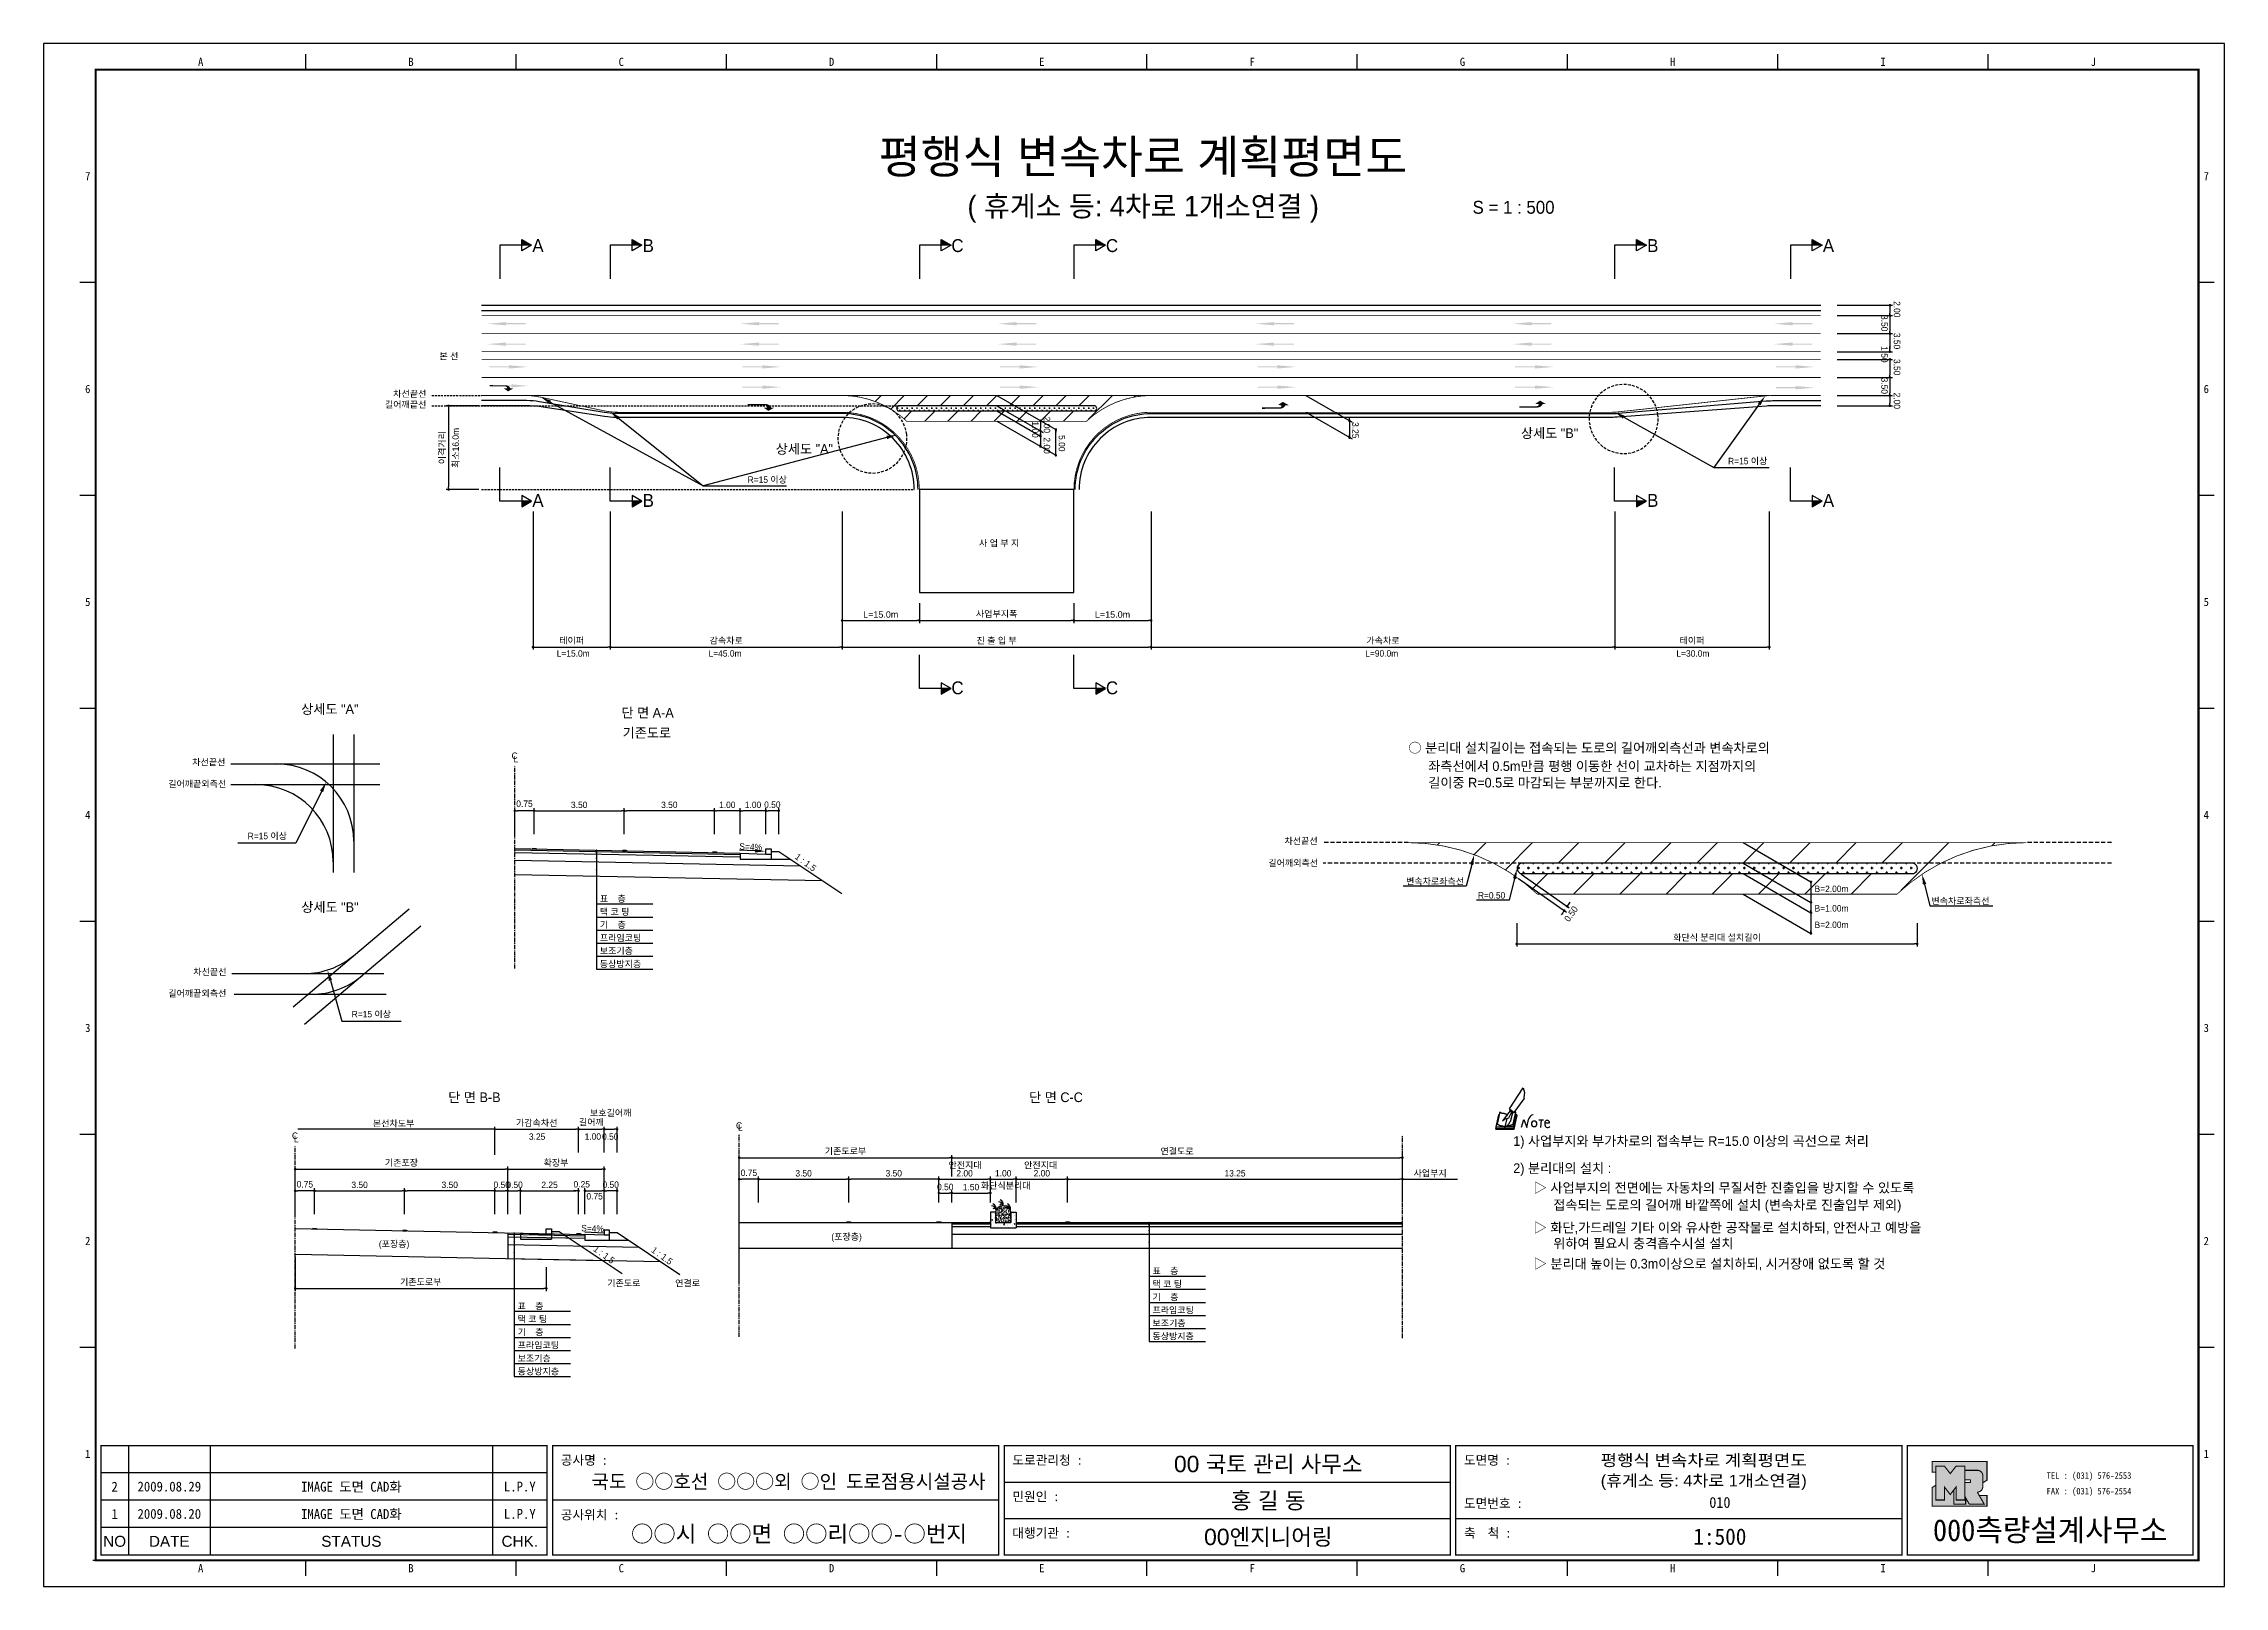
# Model space of a CAD drawing. Header units: millimetres. Extents: x 41 to 886, y -5 to 295.
# Drawn here: x 462.3 to 885.7, y -4.7 to 294.7 of the extents above; entities that cross this region are included whole.
import ezdxf
from ezdxf.enums import TextEntityAlignment as Align

# ---------------------------------------------------------------- set-up
doc = ezdxf.new("R2010")
doc.units = ezdxf.units.MM
doc.header["$LTSCALE"] = 0.25
doc.linetypes.add('CENTER', pattern=[50.8, 31.75, -6.35, 6.35, -6.35])
doc.linetypes.add('HIDDEN', pattern=[9.525, 6.35, -3.175])
for name, color, linetype in [('CC-GSTR-0004', 4, 'Continuous'), ('CM-LANE-0030', 30, 'Continuous'), ('CZ-DIMT-0002', 7, 'Continuous'), ('CZ-EXST-0002', 22, 'Continuous'), ('CZ-LIN1-0007', 7, 'Continuous'), ('CZ-LIN2-0003', 3, 'Continuous'), ('CZ-LINE-0001', 7, 'Continuous'), ('CZ-TEXT-BOX0', 7, 'Continuous'), ('TITLE', 7, 'Continuous')]:
    doc.layers.add(name, color=color, linetype=linetype)
doc.styles.add('견고딕', font='arial.ttf')
doc.styles.add('돋움', font='')
doc.styles.add('돋음체', font='')
doc.styles.get('돋움').set_extended_font_data('Dotum')
doc.styles.get('돋음체').set_extended_font_data('DotumChe')

msp = doc.modelspace()

# ---------------------------------------------------------------- texts
at = {"layer": 'CZ-DIMT-0002', "style": '돋움'}
for s, height, p in [('A', 2.5, (558.29, 255.47)), ('B', 2.5, (579.71, 255.47)), ('C', 2.5, (639.73, 255.47)), ('C', 2.5, (669.73, 255.47)), ('B', 2.5, (774.71, 255.47)), ('A', 2.5, (808.82, 255.47)), ('본 선', 1.25, (540.99, 234.02)), ('길어깨끝선', 1.25, (532.6, 224.63)), ('차선끝선', 1.25, (533.4, 226.72)), ('상세도 "B"', 1.875, (754.68, 219.07)), ('상세도 "A"', 1.875, (610.01, 216.01)), ('R=15 이상', 1.25, (793.14, 213.66)), ('R=15 이상', 1.25, (602.81, 210.05)), ('A', 2.5, (558.29, 206.02)), ('B', 2.5, (579.71, 206.02)), ('B', 2.5, (774.71, 206.02)), ('A', 2.5, (808.82, 206.02)), ('사 업 부 지', 1.25, (647.82, 197.72)), ('L=15.0m', 1.25, (565.13, 176.33)), ('L=45.0m', 1.25, (594.61, 176.33)), ('L=90.0m', 1.25, (722.09, 176.33)), ('L=30.0m', 1.25, (782.5, 176.33)), ('C', 2.5, (639.73, 169.65)), ('C', 2.5, (669.73, 169.65)), ('C', 1.25, (553.76, 156.48)), ('차선끝선', 1.25, (494.38, 155.22)), ('L', 1.25, (554.02, 155.83)), ('길어깨끝외측선', 1.25, (492.14, 151.02)), ('R=15 이상', 1.25, (505.75, 140.9)), ('차선끝선', 1.25, (706.43, 139.94)), ('차선끝선', 1.25, (494.6, 114.54)), ('길어깨끝외측선', 1.25, (492.15, 110.36)), ('R=15 이상', 1.25, (525.94, 106.33)), ('C', 1.25, (597.32, 84.72)), ('L', 1.25, (597.59, 84.32)), ('C', 1.25, (511.12, 82.74)), ('L', 1.25, (511.38, 82.09))]:
    msp.add_text(s, height=height, dxfattribs=at).set_placement(p, align=Align.MIDDLE_CENTER)
for s, rotation, p in [('3.50', 270, (819.07, 242)), ('2.00', 270, (821.5, 244.7)), ('3.50', 270, (821.5, 238.54)), ('1.50', 270, (819.07, 235.95)), ('3.50', 270, (821.5, 233.47)), ('3.50', 270, (819.07, 229.86)), ('2.00', 270, (821.5, 226.94)), ('최소16.0m', 90, (542.93, 212.32))]:
    msp.add_text(s, height=1.25, rotation=rotation, dxfattribs=at).set_placement(p)
for s, p in [('○ 분리대 설치길이는 접속되는 도로의 길어깨외측선과 변속차로의', (727.27, 158.01)), ('좌측선에서 0.5m만큼 평행 이동한 선이 교차하는 지점까지의', (731.12, 154.45)), ('길이중 R=0.5로 마감되는 부분까지로 한다.', (731.12, 151.25)), ('1) 사업부지와 부가차로의 접속부는 R=15.0 이상의 곡선으로 처리', (747.62, 81.71)), ('2) 분리대의 설치 :', (747.62, 76.44)), ('▷ 사업부지의 전면에는 자동차의 무질서한 진출입을 방지할 수 있도록', (751.6, 72.64)), ('접속되는 도로의 길어깨 바깥쪽에 설치 (변속차로 진출입부 제외)', (755.39, 69.31)), ('▷ 화단,가드레일 기타 이와 유사한 공작물로 설치하되, 안전사고 예방을', (751.6, 64.91)), ('위하여 필요시 충격흡수시설 설치', (755.39, 61.84)), ('▷ 분리대 높이는 0.3m이상으로 설치하되, 시거장애 없도록 할 것', (751.6, 57.9))]:
    msp.add_text(s, height=1.875, dxfattribs=at).set_placement(p, align=Align.MIDDLE_LEFT)
for s, rotation, p in [('S=4%', 357.7094, (599.59, 138.8)), ('1 : 1.5', 323.8881, (610.25, 135.77)), ('S=4%', 357.7094, (568.89, 64.74)), ('1 : 1.5', 323.8881, (571.13, 59.65)), ('1 : 1.5', 323.8881, (582.38, 59.45))]:
    msp.add_text(s, height=1.25, rotation=rotation, dxfattribs=at).set_placement(p, align=Align.MIDDLE_CENTER)
for s, p in [('길어깨외측선', (700.08, 135.03)), ('변속차로좌측선', (726.81, 131.48)), ('B=2.00m', (806.12, 130.02)), ('표    층', (570.29, 128.1)), ('R=0.50', (740.76, 128.76)), ('B=1.00m', (806.12, 126.24)), ('변속차로좌측선', (828.8, 127.67)), ('기    층', (570.29, 123.04)), ('택 코 팅', (570.29, 125.57)), ('B=2.00m', (806.12, 123.04)), ('프라임코팅', (570.29, 120.51)), ('보조기층', (570.29, 117.98)), ('동상방지층', (570.29, 115.44)), ('3.25', (556.53, 81.94)), ('1.00', (567.35, 81.94)), ('0.50', (570.74, 81.94)), ('안전지대', (637.99, 76.4)), ('안전지대', (652.66, 76.4)), ('사업부지', (728.27, 74.83)), ('화단식분리대', (644.26, 72.42)), ('(포장층)', (615.24, 62.51)), ('(포장층)', (527.4, 61.1)), ('표    층', (677.58, 55.86)), ('기존도로', (571.73, 53.5)), ('연결로', (584.92, 53.5)), ('기    층', (677.58, 50.79)), ('택 코 팅', (677.58, 53.33)), ('표    층', (554.34, 49.05)), ('택 코 팅', (554.34, 46.52)), ('프라임코팅', (677.58, 48.26)), ('보조기층', (677.58, 45.73)), ('프라임코팅', (554.34, 41.46)), ('기    층', (554.34, 43.99)), ('동상방지층', (677.58, 43.2)), ('보조기층', (554.34, 38.92)), ('동상방지층', (554.34, 36.39))]:
    msp.add_text(s, height=1.25, dxfattribs=at).set_placement(p)
at = {"layer": 'CZ-LINE-0001', "style": '돋움'}
for s, rotation, p in [('1.00', 270, (654.22, 221.36)), ('2.00', 270, (656.48, 222.28)), ('3.25', 270, (716.36, 221.22)), ('2.00', 270, (656.48, 218.25)), ('5.00', 270, (659.37, 218.69)), ('0.50', 54.9032, (758.44, 124.13))]:
    msp.add_text(s, height=1.25, rotation=rotation, dxfattribs=at).set_placement(p)
msp.add_text('본선차도부', height=1.25, dxfattribs=at).set_placement((526.25, 84.5))
at = {"layer": 'CZ-LINE-0001', "insert": (539.76, 216.26), "char_height": 1.25, "attachment_point": 5, "rotation": 90, "style": '돋움'}
msp.add_mtext('\\A1;이격거리', dxfattribs=at)
at = {"layer": 'CZ-LINE-0001', "char_height": 1.25, "attachment_point": 5, "style": '돋움'}
for s, insert in [('\\A1;{\\fArial|b0|i0|c0|p32;L=15.0m}', (624.83, 183.87)), ('\\A1;사업부지폭', (647.33, 183.93)), ('\\A1;{\\fArial|b0|i0|c0|p32;L=15.0m}', (669.83, 183.87)), ('\\A1;테이퍼', (564.83, 178.76)), ('\\A1;감속차로', (594.83, 178.76)), ('\\A1;진 출 입 부', (647.33, 178.75)), ('\\A1;가속차로', (722.33, 178.76)), ('\\A1;테이퍼', (782.33, 178.76)), ('\\A1;0.75', (555.67, 147.16)), ('\\A1;3.50', (566.29, 146.94)), ('\\A1;3.50', (583.79, 146.94)), ('\\A1;1.00', (595.04, 146.94)), ('\\A1;1.00', (600.04, 146.94)), ('\\A1;0.50', (603.79, 146.97)), ('\\A1;화단식 분리대 설치길이', (787.17, 121.14)), ('\\A1;가감속차선', (558.04, 85.18)), ('\\A1;길어깨', (568.66, 85.3)), ('\\A1;보호길어깨', (572.41, 87.1)), ('\\A1;기존도로부', (617.99, 79.67)), ('\\A1;연결도로', (682.36, 79.66)), ('\\A1;기존포장', (531.79, 77.43)), ('\\A1;확장부', (561.79, 77.43)), ('\\A1;0.75', (513.04, 73.3)), ('\\A1;3.50', (523.66, 73.2)), ('\\A1;3.50', (541.16, 73.2)), ('\\A1;0.50', (551.25, 73.21)), ('\\A1;0.50', (553.75, 73.21)), ('\\A1;2.25', (560.54, 73.2)), ('\\A1;0.25', (566.79, 73.31)), ('\\A1;0.50', (572.41, 73.23)), ('\\A1;0.75', (599.24, 75.54)), ('\\A1;3.50', (609.86, 75.44)), ('\\A1;3.50', (627.36, 75.44)), ('\\A1;0.50', (637.36, 72.78)), ('\\A1;2.00', (641.11, 75.44)), ('\\A1;1.50', (642.36, 72.76)), ('\\A1;1.00', (648.61, 75.44)), ('\\A1;2.00', (656.11, 75.44)), ('\\A1;13.25', (693.61, 75.44)), ('\\A1;0.75', (569.29, 70.98)), ('\\A1;기존도로부', (535.54, 54.29))]:
    msp.add_mtext(s, dxfattribs=dict(at, insert=insert))
at = {"layer": 'CZ-TEXT-BOX0', "style": '돋움'}
for s, p in [('상세도 "A"', (517.88, 165.53)), ('단 면 A-A', (579.57, 164.81)), ('기존도로', (579.43, 160.91)), ('상세도 "B"', (517.9, 127.11)), ('단 면 B-B', (545.95, 90.2)), ('단 면 C-C', (658.85, 90.2))]:
    msp.add_text(s, height=1.875, dxfattribs=at).set_placement(p, align=Align.MIDDLE_CENTER)
at = {"layer": 'TITLE', "color": 3, "linetype": 'Continuous', "style": '돋음체'}
for s, p in [('A', (492.81, 291.13)), ('B', (533.64, 291.13)), ('C', (574.46, 291.13)), ('D', (615.29, 291.13)), ('E', (656.11, 291.13)), ('F', (696.93, 291.13)), ('G', (737.76, 291.13)), ('H', (778.58, 291.13)), ('I', (819.41, 291.13)), ('J', (860.23, 291.13)), ('7', (470.89, 268.96)), ('7', (882.16, 268.96)), ('6', (470.89, 227.63)), ('6', (882.16, 227.63)), ('5', (470.89, 186.31)), ('5', (882.16, 186.31)), ('4', (470.89, 144.98)), ('4', (882.16, 144.98)), ('3', (470.89, 103.65)), ('3', (882.16, 103.65)), ('2', (470.89, 62.32)), ('2', (882.16, 62.32)), ('1', (470.89, 20.99)), ('1', (882.16, 20.99)), ('A', (492.81, -1.19)), ('B', (533.64, -1.19)), ('C', (574.46, -1.19)), ('D', (615.29, -1.19)), ('E', (656.11, -1.19)), ('F', (696.93, -1.19)), ('G', (737.76, -1.19)), ('H', (778.58, -1.19)), ('I', (819.41, -1.19)), ('J', (860.23, -1.19))]:
    msp.add_text(s, height=1.59, dxfattribs=at).set_placement(p, align=Align.MIDDLE)
at = {"layer": 'TITLE', "style": '돋움'}
for s, height, p in [('평행식 변속차로 계획평면도', 6.5, (675.74, 272.74)), ('( 휴게소 등: 4차로 1개소연결 )', 4, (675.78, 263.12))]:
    msp.add_text(s, height=height, dxfattribs=at).set_placement(p, align=Align.MIDDLE_CENTER)
msp.add_text('S = 1 : 500', height=2.5, dxfattribs=at).set_placement((739.73, 262.9), align=Align.MIDDLE_LEFT)
for s, width, p, p2 in [('평행식 변속차로 계획평면도', 1.010039, (764.6, 18.64), (804.6, 18.64)), ('(휴게소 등: 4차로 1개소연결)', 0.965102, (764.6, 14.68), (804.6, 14.68))]:
    msp.add_text(s, height=2.25, dxfattribs=dict(at, width=width)).set_placement(p, p2, align=Align.FIT)
at = {"layer": 'TITLE', "style": '돋음체'}
for s, p in [('공사명 : ', (562.72, 18.89)), ('도로관리청 :', (650.39, 18.89)), ('도면명 :', (738.06, 18.89)), ('민원인 :', (650.39, 11.82)), ('공사위치 :', (562.72, 8.28)), ('도면번호 :', (738.06, 10.5)), ('대행기관 :', (650.39, 4.74)), ('축  척 :', (738.06, 4.74))]:
    msp.add_text(s, height=1.804, dxfattribs=at).set_placement(p)
at = {"layer": 'TITLE', "color": 7, "linetype": 'Continuous'}
for s, height, style, p in [('국도 ○○호선 ○○○외 ○인 도로점용시설공사', 2.7, '돋음체', (606.94, 15.68)), ('00 국토 관리 사무소', 3.1832, '견고딕', (700.06, 19.07)), ('홍 길 동', 3.183, '견고딕', (700.06, 11.99)), ('○○시 ○○면 ○○리○○-○번지', 3.1832, '돋음체', (608.96, 5.52)), ('00엔지니어링', 3.183, '견고딕', (700.06, 4.92))]:
    msp.add_text(s, height=height, dxfattribs=dict(at, style=style)).set_placement(p, align=Align.MIDDLE)
at = {"layer": 'TITLE', "color": 180, "style": '돋음체'}
for s, p in [('TEL : (031) 576-2553', (851.17, 16.16)), ('FAX : (031) 576-2554', (851.17, 13.13))]:
    msp.add_text(s, height=1.2733, dxfattribs=at).set_placement(p)
at = {"layer": 'TITLE', "color": 1, "linetype": 'Continuous', "style": '돋음체'}
msp.add_text('2', height=1.91, dxfattribs=at).set_placement((476.11, 14.64), align=Align.MIDDLE)
at = {"layer": 'TITLE', "linetype": 'Continuous'}
for s, height, style, p in [('2009.08.29', 1.91, '돋음체', (486.72, 14.64)), ('L.P.Y', 1.91, '돋음체', (554.76, 14.64)), ('1', 1.91, '돋음체', (476.11, 9.34)), ('2009.08.20', 1.91, '돋음체', (486.72, 9.34)), ('L.P.Y', 1.91, '돋음체', (554.76, 9.34)), ('010', 2.122, '돋음체', (787.74, 11.56)), ('NO', 2.122, '견고딕', (476.11, 4.03)), ('DATE', 2.122, '견고딕', (486.72, 4.03)), ('STATUS', 2.122, '견고딕', (522.07, 4.03)), ('CHK.', 2.122, '견고딕', (554.76, 4.03)), ('1:500', 3.183, '돋음체', (787.74, 4.92))]:
    msp.add_text(s, height=height, dxfattribs=dict(at, style=style)).set_placement(p, align=Align.MIDDLE)
at = {"layer": 'TITLE', "style": '돋음체'}
for p in [(522.07, 14.64), (522.07, 9.34)]:
    msp.add_text('IMAGE 도면 CAD화', height=1.9099, dxfattribs=at).set_placement(p, align=Align.MIDDLE)
at = {"layer": 'TITLE', "color": 180, "style": '돋음체'}
msp.add_text('000측량설계사무소', height=4.244, dxfattribs=at).set_placement((851.86, 4.07), align=Align.CENTER)

# ---------------------------------------------------------------- blocks, each defined once
blk = doc.blocks.new('note')
for p, q in [((0.85, 3.5), (3.53, 7.57)), ((1.8, 2.79), (3.74, 5.46)), ((3.53, 7.57), (3.8, 6.64)), ((3.8, 6.64), (3.69, 5.72)), ((3.69, 5.72), (3.74, 5.46)), ((-1.24, 2.36), (-1.77, 0)), ((-1.77, 0), (1.77, 0)), ((-1.77, 0), (-1.77, -0.3)), ((-1.53, 0.52), (-1.55, 0.54)), ((-1.01, 2.9), (-1.53, 0.52)), ((-1.48, 0.48), (-1.53, 0.52)), ((-1.43, 0.44), (-1.48, 0.48)), ((-1.38, 0.41), (-1.43, 0.44)), ((-1.33, 0.4), (-1.38, 0.41)), ((-1.27, 0.37), (-1.33, 0.4)), ((-1.22, 0.35), (-1.27, 0.37)), ((-1.13, 2.36), (-1.24, 2.36)), ((-1.17, 0.33), (-1.22, 0.35)), ((-1.12, 0.32), (-1.17, 0.33)), ((-1.02, 0.25), (-1.12, 0.32)), ((-0.97, 0.22), (-1.02, 0.25)), ((-1, 2.9), (-1.01, 2.9)), ((-0.98, 2.85), (-1, 2.9)), ((-0.95, 2.8), (-0.98, 2.85)), ((-0.93, 0.21), (-0.97, 0.22)), ((-0.9, 2.75), (-0.95, 2.8)), ((-0.88, 0.19), (-0.93, 0.21)), ((-0.85, 2.72), (-0.9, 2.75)), ((-0.8, 0.18), (-0.88, 0.19)), ((-0.79, 2.69), (-0.85, 2.72)), ((-0.75, 0.17), (-0.8, 0.18)), ((-0.74, 2.68), (-0.79, 2.69)), ((-0.7, 0.16), (-0.75, 0.17)), ((-0.69, 2.65), (-0.74, 2.68)), ((-0.64, 0.15), (-0.7, 0.16)), ((-0.64, 2.65), (-0.69, 2.65)), ((-0.59, 2.63), (-0.64, 2.65)), ((-0.58, 0.14), (-0.64, 0.15)), ((-0.54, 2.62), (-0.59, 2.63)), ((-0.53, 0.13), (-0.58, 0.14)), ((-0.48, 2.61), (-0.54, 2.62)), ((-0.48, 0.12), (-0.53, 0.13)), ((-0.43, 2.61), (-0.48, 2.61)), ((-0.43, 0.11), (-0.48, 0.12)), ((0.75, 2.77), (-0.46, 1.16)), ((0.37, 2.24), (-0.46, 1.16)), ((-0.46, 1.16), (-0.08, 1.47)), ((-0.38, 2.59), (-0.43, 2.61)), ((-0.38, 0.08), (-0.43, 0.11)), ((-0.33, 2.59), (-0.38, 2.59)), ((-0.29, 0.06), (-0.38, 0.08)), ((-0.27, 2.58), (-0.33, 2.59)), ((-0.23, 0.05), (-0.29, 0.06)), ((-0.22, 2.57), (-0.27, 2.58)), ((-0.16, 0.04), (-0.23, 0.05)), ((-0.17, 2.56), (-0.22, 2.57)), ((-0.12, 2.55), (-0.17, 2.56)), ((-0.11, 0.03), (-0.16, 0.04)), ((-0.07, 2.53), (-0.12, 2.55)), ((-0.04, 0.02), (-0.11, 0.03)), ((-0.08, 1.47), (0.72, 1.75)), ((-0.01, 2.51), (-0.07, 2.53)), ((-0.05, -0.3), (-0.05, 0)), ((0, 0), (-0.04, 0.02)), ((0.04, 2.5), (-0.01, 2.51)), ((0.37, 1.63), (0, 0)), ((0, 0), (1.6, 0.53)), ((0, 0), (1.65, 0.18)), ((0, 0.01), (0.06, 0.04)), ((0, -0.3), (0, 0)), ((0.09, 2.48), (0.04, 2.5)), ((0.05, -0.3), (0.05, 0)), ((0.06, 0.04), (0.11, 0.07)), ((0.14, 2.48), (0.09, 2.48)), ((0.11, 0.07), (0.16, 0.09)), ((0.2, 2.47), (0.14, 2.48)), ((0.16, 0.09), (0.21, 0.12)), ((0.26, 2.43), (0.18, 2.46)), ((0.21, 0.12), (0.27, 0.14)), ((0.34, 2.4), (0.26, 2.43)), ((0.27, 0.14), (0.36, 0.19)), ((0.45, 2.37), (0.34, 2.4)), ((0.36, 0.19), (0.41, 0.22)), ((0.41, 0.22), (0.46, 0.27)), ((0.46, 0.27), (0.51, 0.3)), ((0.51, 0.3), (0.56, 0.34)), ((0.56, 0.34), (0.6, 0.4)), ((0.6, 0.4), (0.64, 0.45)), ((0.64, 0.45), (0.67, 0.51)), ((0.67, 0.51), (0.74, 0.58)), ((0.72, 1.75), (1.16, 2.53)), ((0.74, 0.58), (0.79, 0.63)), ((1, 3.1), (0.75, 2.77)), ((0.79, 0.63), (0.83, 0.68)), ((0.83, 0.68), (0.86, 0.73)), ((0.85, 3.5), (1.8, 2.79)), ((1, 3.4), (0.85, 3.21)), ((0.85, 3.21), (1.52, 2.71)), ((0.86, 0.73), (0.89, 0.79)), ((0.89, 0.84), (0.92, 0.89)), ((0.89, 0.79), (0.89, 0.84)), ((0.92, 0.89), (0.96, 0.95)), ((0.96, 0.95), (1.01, 0.97)), ((1.47, 2.74), (1.01, 0.97)), ((1.16, 2.53), (1.37, 2.82)), ((2.13, 2.84), (1.44, 2.63)), ((1.52, 2.71), (1.66, 2.9)), ((1.6, 0.53), (2.13, 2.84)), ((1.65, 0.18), (2.19, 2.48)), ((1.77, 0), (2.3, 2.36)), ((1.77, -0.3), (2.3, 2.07)), ((1.77, -0.38), (2.3, 1.99)), ((1.77, -0.44), (2.3, 1.93)), ((1.77, 0), (1.77, -0.3)), ((2.19, 2.48), (2.04, 2.47)), ((2.3, 2.36), (2.16, 2.36)), ((2.3, 2.36), (2.3, 2.07)), ((3.21, -0.08), (3.68, 1.4)), ((3.68, 1.4), (4.26, -0.14)), ((4.26, -0.14), (4.56, 1.44)), ((6.55, 1.34), (7.46, 1.34)), ((7.01, 1.34), (6.87, -0.11)), ((7.71, 0.77), (7.71, 0.55)), ((7.71, 0.77), (8.67, 0.77)), ((-1.77, -0.3), (1.77, -0.3)), ((-1.77, -0.43), (-1.77, -0.3)), ((-1.77, -0.37), (1.77, -0.37)), ((-1.77, -0.43), (1.77, -0.43))]:
    blk.add_line(p, q)
for centre, major_axis, start_param, end_param in [((0.4, 2.31), (0.0702, 0.0702), 3.283946, 6.425539), ((5.68, 1.23), (-0.806, 0.806), -0.591174, 0.597824), ((5.66, 0.58), (-0.378, 0.378), 3.926991, 10.210176), ((8.3, 0.49), (0.422, 0.422), 2.265602, 4.634911), ((8.19, 0.77), (-0.342, 0.342), 3.926991, 7.068583)]:
    blk.add_ellipse(centre, major_axis=major_axis, ratio=1, start_param=start_param, end_param=end_param)
blk = doc.blocks.new('_Dot')
at = {"color": 0, "linetype": 'ByBlock', "lineweight": -2}
blk.add_line((-0.5, 0), (-1, 0), dxfattribs=at)
at = {"color": 0, "linetype": 'ByBlock', "const_width": 0.5}
blk.add_lwpolyline([(-0.25, 0, 1), (0.25, 0, 1)], format="xyb", close=True, dxfattribs=at)

# ---------------------------------------------------------------- hatches: boundary and pattern name
at = {"layer": 'CM-LANE-0030'}
h = msp.add_hatch(dxfattribs=at)
h.set_pattern_fill('ANSI31', color=256, style=0)
h.set_pattern_definition([(45, (-22.6114, 454.4383), (-2.245064, 2.245064), [])])
h.paths.add_polyline_path([(664.78, 221.38, -0.191871), (677.33, 226.38), (617.33, 226.38, -0.191871), (629.88, 221.38)])
h.paths.add_polyline_path([(628.24, 223.38, 0.002096), (628.11, 223.48, -0.732581), (628.4, 224.38), (666.27, 224.38, -0.732581), (666.55, 223.48, 0.002096), (666.42, 223.38)], flags=16)
h = msp.add_hatch(dxfattribs=at)
h.set_pattern_fill('ANSI31', color=256, scale=2, style=0)
h.set_pattern_definition([(45, (-552.6665, 595.714), (-4.490128, 4.490128), [])])
h.paths.add_polyline_path([(822.12, 129.61, -0.191871), (847.22, 139.61), (727.22, 139.61, -0.191871), (752.32, 129.61)])
h.paths.add_polyline_path([(749.04, 133.61, 0.002096), (748.78, 133.79, -0.732581), (749.36, 135.61), (825.09, 135.61, -0.732581), (825.66, 133.79, 0.002096), (825.41, 133.61)], flags=16)
at = {"layer": 'CZ-EXST-0002'}
h = msp.add_hatch(dxfattribs=at)
h.set_pattern_fill('AR-SAND', color=256, scale=0.01, style=0)
h.set_pattern_definition([(37.5, (-462.0048, 3548.7386), (-0.016000313, 0.489413237), [0, -0.38608, 0, -0.4318, 0, -0.41275]), (7.5, (-462.0048, 3548.7386), (0.44952328, 0.7168251), [0, -0.20828, 0, -0.34798, 0, -0.13335]), (327.5, (-462.3172, 3548.7386), (0.79099237, 0.001437185), [0, -0.127, 0, -0.4572, 0, -0.5969]), (317.5, (-462.3172, 3548.7386), (0.76355645, 0.22292932), [0, -0.0635, 0, -0.29972, 0, -0.3429])])
edge = h.paths.add_edge_path()
edge.add_ellipse((648.61, 67.89), major_axis=(-1.5, 0), ratio=0.829212, start_angle=180, end_angle=360)
edge.add_line((647.11, 67.89), (647.11, 65.89))
edge.add_line((647.11, 65.89), (650.11, 65.89))
edge.add_line((650.11, 65.89), (650.11, 67.89))
at = {"layer": 'CZ-LIN1-0007'}
for points in [[(552.09, 240.63), (552.09, 240.42), (555.91, 240.42), (555.91, 240.2), (552.09, 240.2), (552.09, 239.99), (548.44, 240.31)], [(601.21, 240.63), (601.21, 240.42), (605.03, 240.42), (605.03, 240.2), (601.21, 240.2), (601.21, 239.99), (597.56, 240.31)], [(651.21, 240.63), (651.21, 240.42), (655.03, 240.42), (655.03, 240.2), (651.21, 240.2), (651.21, 239.99), (647.56, 240.31)], [(701.21, 240.63), (701.21, 240.42), (705.03, 240.42), (705.03, 240.2), (701.21, 240.2), (701.21, 239.99), (697.56, 240.31)], [(751.21, 240.63), (751.21, 240.42), (755.03, 240.42), (755.03, 240.2), (751.21, 240.2), (751.21, 239.99), (747.56, 240.31)], [(801.85, 240.63), (801.85, 240.42), (805.68, 240.42), (805.68, 240.2), (801.85, 240.2), (801.85, 239.99), (798.2, 240.31)], [(552.09, 236.67), (552.09, 236.46), (555.91, 236.46), (555.91, 236.24), (552.09, 236.24), (552.09, 236.03), (548.44, 236.35)], [(601.21, 236.67), (601.21, 236.46), (605.03, 236.46), (605.03, 236.24), (601.21, 236.24), (601.21, 236.03), (597.56, 236.35)], [(651.21, 236.67), (651.21, 236.46), (655.03, 236.46), (655.03, 236.24), (651.21, 236.24), (651.21, 236.03), (647.56, 236.35)], [(701.21, 236.67), (701.21, 236.46), (705.03, 236.46), (705.03, 236.24), (701.21, 236.24), (701.21, 236.03), (697.56, 236.35)], [(751.21, 236.67), (751.21, 236.46), (755.03, 236.46), (755.03, 236.24), (751.21, 236.24), (751.21, 236.03), (747.56, 236.35)], [(801.85, 236.67), (801.85, 236.46), (805.68, 236.46), (805.68, 236.24), (801.85, 236.24), (801.85, 236.03), (798.2, 236.35)], [(552.69, 232.25), (552.69, 232.04), (548.87, 232.04), (548.87, 231.83), (552.69, 231.83), (552.69, 231.61), (556.34, 231.93)], [(601.82, 232.25), (601.82, 232.04), (597.99, 232.04), (597.99, 231.83), (601.82, 231.83), (601.82, 231.61), (605.47, 231.93)], [(651.82, 232.25), (651.82, 232.04), (647.99, 232.04), (647.99, 231.83), (651.82, 231.83), (651.82, 231.61), (655.47, 231.93)], [(701.82, 232.25), (701.82, 232.04), (697.99, 232.04), (697.99, 231.83), (701.82, 231.83), (701.82, 231.61), (705.47, 231.93)], [(751.82, 232.25), (751.82, 232.04), (747.99, 232.04), (747.99, 231.83), (751.82, 231.83), (751.82, 231.61), (755.47, 231.93)], [(802.46, 232.25), (802.46, 232.04), (798.64, 232.04), (798.64, 231.83), (802.46, 231.83), (802.46, 231.61), (806.11, 231.93)], [(552.05, 228.37, -0.267976), (552.96, 227.76), (553.51, 227.77), (552.48, 227.19), (551.65, 227.76), (552.26, 227.76, 0.504994), (551.99, 228.13), (548.94, 228.15), (548.94, 228.39)], [(553.18, 228.54), (553.18, 228.35), (549.75, 228.35), (549.75, 228.16), (553.18, 228.16), (553.18, 227.97), (556.45, 228.25)], [(601.82, 228.32), (601.82, 228.11), (597.99, 228.11), (597.99, 227.89), (601.82, 227.89), (601.82, 227.68), (605.47, 228)], [(602.54, 224.73, -0.267976), (603.56, 224.04), (604.19, 224.05), (603.02, 223.39), (602.08, 224.04), (602.77, 224.04, 0.504994), (602.46, 224.46), (599, 224.48), (599, 224.75)], [(651.82, 228.32), (651.82, 228.11), (647.99, 228.11), (647.99, 227.89), (651.82, 227.89), (651.82, 227.68), (655.47, 228)], [(701.82, 228.32), (701.82, 228.11), (697.99, 228.11), (697.99, 227.89), (701.82, 227.89), (701.82, 227.68), (705.47, 228)], [(702.38, 223.81, 0.267976), (703.41, 224.5), (704.04, 224.5), (702.87, 225.15), (701.92, 224.51), (702.62, 224.5, -0.504994), (702.31, 224.08), (698.84, 224.06), (698.84, 223.79)], [(751.82, 228.32), (751.82, 228.11), (747.99, 228.11), (747.99, 227.89), (751.82, 227.89), (751.82, 227.68), (755.47, 228)], [(752.33, 224.04, 0.267976), (753.35, 224.73), (753.98, 224.72), (752.81, 225.38), (751.87, 224.73), (752.56, 224.73, -0.504994), (752.25, 224.31), (748.79, 224.29), (748.79, 224.02)], [(802.46, 228.22), (802.46, 228.01), (798.64, 228.01), (798.64, 227.79), (802.46, 227.79), (802.46, 227.58), (806.11, 227.9)], [(557.92, 138.37), (557.92, 138.5), (557.17, 138.51), (557.17, 138.39)], [(575.42, 138.02), (575.42, 138.15), (574.67, 138.16), (574.67, 138.04)], [(592.92, 137.67), (592.92, 137.8), (592.17, 137.81), (592.17, 137.69)], [(515.29, 64.63), (515.29, 64.76), (514.54, 64.77), (514.54, 64.65)], [(532.79, 64.28), (532.79, 64.41), (532.04, 64.42), (532.04, 64.3)], [(550.29, 63.93), (550.29, 64.06), (549.54, 64.07), (549.54, 63.95)], [(566.54, 63.61), (566.54, 63.73), (565.79, 63.75), (565.79, 63.62)], [(618.99, 65.89), (618.99, 66.02), (618.24, 66.02), (618.24, 65.89)], [(636.49, 65.89), (636.49, 66.02), (635.74, 66.02), (635.74, 65.89)], [(661.49, 65.89), (661.49, 66.02), (660.74, 66.02), (660.74, 65.89)]]:
    msp.add_hatch(color=256, dxfattribs=at).paths.add_polyline_path(points)
at = {"layer": 'CZ-LIN2-0003'}
h = msp.add_hatch(dxfattribs=at)
h.set_pattern_fill('CROSS', color=256, scale=0.075, style=0)
h.set_pattern_definition([(0, (-22.6114, 454.4383), (0.47625, 0.47625), [0.238125, -0.714375]), (90, (-22.49234, 454.31923), (-0.47625, 0.47625), [0.238125, -0.714375])])
h.paths.add_polyline_path([(628.4, 224.38, 0.732581), (628.11, 223.48, -0.002096), (628.24, 223.38), (666.42, 223.38, -0.002096), (666.55, 223.48, 0.732581), (666.27, 224.38)])
h = msp.add_hatch(dxfattribs=at)
h.set_pattern_fill('CROSS', color=256, scale=0.15, style=0)
h.set_pattern_definition([(0, (-552.6665, 595.7137), (0.9525, 0.9525), [0.47625, -1.42875]), (90, (-552.4283, 595.4756), (-0.9525, 0.9525), [0.47625, -1.42875])])
h.paths.add_polyline_path([(749.36, 135.61, 0.732581), (748.78, 133.79, -0.002096), (749.04, 133.61), (825.41, 133.61, -0.002096), (825.66, 133.79, 0.732581), (825.09, 135.61)])
at = {"layer": 'CZ-LINE-0001'}
for points in [[(555.13, 256.65), (555.13, 255.55), (557.04, 255.55)], [(576.55, 256.65), (576.55, 255.55), (578.46, 255.55)], [(636.57, 256.65), (636.57, 255.55), (638.48, 255.55)], [(666.57, 256.65), (666.57, 255.55), (668.48, 255.55)], [(771.55, 256.65), (771.55, 255.55), (773.46, 255.55)], [(805.66, 256.65), (805.66, 255.55), (807.57, 255.55)], [(557.04, 205.88), (555.13, 205.88), (555.13, 204.79)], [(578.46, 205.88), (576.55, 205.88), (576.55, 204.79)], [(773.46, 205.88), (771.55, 205.88), (771.55, 204.79)], [(807.57, 205.88), (805.66, 205.88), (805.66, 204.79)], [(638.48, 169.52), (636.57, 169.52), (636.57, 168.42)], [(668.48, 169.52), (666.57, 169.52), (666.57, 168.42)]]:
    msp.add_hatch(color=256, dxfattribs=at).paths.add_polyline_path(points)
at = {"layer": 'TITLE', "ltscale": 150}
h = msp.add_hatch(color=8, dxfattribs=at)
edge = h.paths.add_edge_path()
edge.add_line((839.6, 19.52), (828.93, 19.52))
edge.add_line((828.93, 19.52), (828.93, 17.44))
edge.add_line((828.93, 17.44), (829.64, 17.44))
edge.add_line((829.64, 17.44), (829.64, 18.61))
edge.add_line((829.64, 18.61), (831.33, 18.61))
edge.add_line((831.33, 18.61), (832.46, 17.16))
edge.add_line((832.46, 17.16), (833.59, 18.61))
edge.add_line((833.59, 18.61), (835.28, 18.61))
edge.add_line((835.28, 18.61), (835.28, 17.81))
edge.add_line((835.28, 17.81), (837.72, 17.81))
edge.add_arc((837.72, 16.75), 1.07, 0, 90, ccw=False)
edge.add_line((838.78, 16.75), (838.78, 15.38))
edge.add_line((838.78, 15.38), (839.6, 15.89))
edge.add_line((839.6, 15.89), (839.6, 19.52))
h.paths.add_polyline_path([(833.14, 13.99), (832.46, 13.11), (831.33, 14.56), (831.33, 12.05), (829.64, 12.05), (829.64, 14.9), (828.93, 14.46), (828.93, 10.83), (839.6, 10.83), (839.6, 12.91), (838.1, 12.91), (839.05, 11.25), (836.15, 11.25), (835.45, 12.47), (835.45, 11.25), (833.14, 11.25)])
msp.add_hatch(color=5, dxfattribs=at).paths.add_polyline_path([(835.28, 18.61), (833.59, 18.61), (832.46, 17.16), (831.33, 18.61), (829.64, 18.61), (829.64, 12.05), (831.33, 12.05), (831.33, 14.56), (832.46, 13.11), (833.59, 14.56), (833.59, 12.05), (835.28, 12.05)])
h = msp.add_hatch(color=161, dxfattribs=at)
edge = h.paths.add_edge_path()
edge.add_arc((837.72, 16.75), 1.07, 360, 450)
edge.add_line((837.72, 17.81), (835.28, 17.81))
edge.add_line((835.28, 17.81), (835.28, 15.96))
edge.add_line((835.28, 15.96), (836.27, 15.96))
edge.add_arc((836.27, 15.85), 0.113, 0, 90, ccw=False)
edge.add_line((836.39, 15.85), (836.39, 15.54))
edge.add_arc((836.27, 15.54), 0.113, 270, 360, ccw=False)
edge.add_line((836.27, 15.42), (835.28, 15.42))
edge.add_line((835.28, 15.42), (835.28, 12.05))
edge.add_line((835.28, 12.05), (833.59, 12.05))
edge.add_line((833.59, 12.05), (833.59, 14.56))
edge.add_line((833.59, 14.56), (833.14, 13.99))
edge.add_line((833.14, 13.99), (833.14, 11.25))
edge.add_line((833.14, 11.25), (835.45, 11.25))
edge.add_line((835.45, 11.25), (835.45, 12.47))
edge.add_line((835.45, 12.47), (836.15, 11.25))
edge.add_line((836.15, 11.25), (839.05, 11.25))
edge.add_line((839.05, 11.25), (837.72, 13.57))
edge.add_arc((837.72, 14.64), 1.07, 270, 360)
edge.add_line((838.78, 14.64), (838.78, 16.75))

# ---------------------------------------------------------------- linework, layer by layer
at = {"color": 0, "linetype": 'ByBlock', "lineweight": -2}
for p, q in [((820.75, 243.63), (820.75, 243.38)), ((820.75, 242.13), (820.75, 242.38)), ((820.75, 241.63), (820.75, 241.38)), ((820.75, 238.63), (820.75, 238.88)), ((820.75, 238.13), (820.75, 237.88)), ((820.75, 235.13), (820.75, 235.38)), ((820.75, 235.13), (820.75, 235.38)), ((820.75, 233.13), (820.75, 232.88)), ((820.75, 233.13), (820.75, 232.88)), ((820.75, 230.13), (820.75, 230.38)), ((820.75, 229.63), (820.75, 229.38)), ((820.75, 226.63), (820.75, 226.88)), ((820.75, 226.13), (820.75, 225.88)), ((820.75, 224.63), (820.75, 224.88)), ((655.86, 221.23), (655.86, 220.98)), ((715.83, 221.73), (715.83, 221.98)), ((715.83, 221.23), (715.83, 220.98)), ((655.86, 219.73), (655.86, 219.98)), ((655.86, 219.23), (655.86, 218.98)), ((655.86, 218.73), (655.86, 218.98)), ((655.86, 216.73), (655.86, 216.98)), ((658.82, 219.52), (658.82, 219.27)), ((715.83, 218.48), (715.83, 218.73)), ((658.82, 215.02), (658.82, 215.27)), ((805.42, 131.76), (805.42, 131.51)), ((758.25, 127.44), (758.39, 127.65)), ((805.42, 127.76), (805.42, 127.51)), ((757.39, 126.22), (757.24, 126.01)), ((805.42, 126.26), (805.42, 126.51)), ((805.42, 122.26), (805.42, 122.51)), ((549.66, 83.98), (549.41, 83.98))]:
    msp.add_line(p, q, dxfattribs=at)
at = {"color": 0, "linetype": 'ByBlock', "const_width": 0.25}
for points in [[(820.75, 243.76, 1), (820.75, 244.01, 1)], [(820.75, 241.76, 1), (820.75, 242.01, 1)], [(820.75, 242.01, 1), (820.75, 241.76, 1)], [(820.75, 238.26, 1), (820.75, 238.51, 1)], [(820.75, 238.51, 1), (820.75, 238.26, 1)], [(820.75, 235.01, 1), (820.75, 234.76, 1)], [(820.75, 235.01, 1), (820.75, 234.76, 1)], [(820.75, 233.26, 1), (820.75, 233.51, 1)], [(820.75, 233.26, 1), (820.75, 233.51, 1)], [(820.75, 229.76, 1), (820.75, 230.01, 1)], [(820.75, 230.01, 1), (820.75, 229.76, 1)], [(820.75, 226.51, 1), (820.75, 226.26, 1)], [(820.75, 226.26, 1), (820.75, 226.51, 1)], [(820.75, 224.51, 1), (820.75, 224.26, 1)], [(655.86, 221.35, 1), (655.86, 221.6, 1)], [(715.83, 221.35, 1), (715.83, 221.6, 1)], [(715.83, 221.6, 1), (715.83, 221.35, 1)], [(655.86, 219.35, 1), (655.86, 219.6, 1)], [(655.86, 219.6, 1), (655.86, 219.35, 1)], [(655.86, 218.6, 1), (655.86, 218.35, 1)], [(655.86, 216.6, 1), (655.86, 216.35, 1)], [(658.82, 219.65, 1), (658.82, 219.9, 1)], [(715.83, 218.35, 1), (715.83, 218.1, 1)], [(658.82, 214.9, 1), (658.82, 214.65, 1)], [(805.42, 131.88, 1), (805.42, 132.13, 1)], [(758.18, 127.34, 1), (758.03, 127.14, 1)], [(805.42, 127.88, 1), (805.42, 128.13, 1)], [(757.46, 126.32, 1), (757.6, 126.52, 1)], [(805.42, 126.13, 1), (805.42, 125.88, 1)], [(805.42, 122.13, 1), (805.42, 121.88, 1)], [(549.79, 83.98, 1), (550.04, 83.98, 1)]]:
    msp.add_lwpolyline(points, format="xyb", close=True, dxfattribs=at)
at = {"layer": 'CC-GSTR-0004'}
for p, q in [((547.33, 243.88), (807.33, 243.88)), ((547.33, 242.88), (807.33, 242.88)), ((597.54, 137.58), (597.54, 136.38)), ((597.54, 137.58), (602.54, 137.38)), ((597.54, 136.38), (603.54, 136.38)), ((602.54, 137.38), (602.54, 138.38)), ((602.54, 138.38), (603.54, 138.38)), ((602.54, 137.38), (603.54, 137.38)), ((603.54, 138.38), (603.54, 136.38))]:
    msp.add_line(p, q, dxfattribs=at)
for points in [[(632.08, 208.13, 0.414214), (617.33, 222.88), (573.57, 222.88), (573.57, 222.88, -0.041311), (571.11, 223.09), (571.11, 223.09), (558.56, 225.18, 0.041311), (556.09, 225.38), (547.33, 225.38)], [(631.33, 208.13, 0.414214), (617.33, 222.13), (573.45, 222.13, -0.03724), (571.23, 222.3), (558.44, 224.22, 0.03724), (556.21, 224.38), (547.33, 224.38)], [(662.58, 208.13, -0.414214), (677.33, 222.88), (766.71, 222.88), (766.71, 222.88, 0.020788), (767.96, 222.94), (767.96, 222.94), (796.71, 225.33), (796.71, 225.33, -0.020788), (797.96, 225.38), (807.33, 225.38)], [(807.33, 224.38), (797.9, 224.38, 0.018717), (796.77, 224.34), (767.89, 222.18, -0.018717), (766.77, 222.13), (677.33, 222.13, 0.414214), (663.33, 208.13)]]:
    msp.add_lwpolyline(points, format="xyb", dxfattribs=at)
msp.add_lwpolyline([(572.16, 63.44), (571.16, 63.44), (567.41, 63.59), (567.41, 62.44), (572.16, 62.44), (572.16, 64.44), (571.16, 64.44), (571.16, 63.44)], dxfattribs=at)
at = {"layer": 'CM-LANE-0030', "const_width": 0.15}
for points in [[(547.33, 234.88), (807.33, 234.88)], [(547.33, 233.38), (807.33, 233.38)]]:
    msp.add_lwpolyline(points, dxfattribs=at)
for points in [[(617.33, 226.38), (677.33, 226.38, 0.191871), (664.78, 221.38), (629.88, 221.38, 0.191871)], [(727.22, 139.61), (847.22, 139.61, 0.191871), (822.12, 129.61), (752.32, 129.61, 0.191871)]]:
    msp.add_lwpolyline(points, format="xyb", close=True, dxfattribs=at)
at = {"layer": 'CZ-EXST-0002'}
for p, q in [((518.54, 160.62), (518.54, 133.84)), ((522.53, 160.62), (522.53, 133.84)), ((498.65, 154.88), (527.6, 154.88)), ((498.65, 150.87), (527.6, 150.87)), ((510.75, 107.78), (533.3, 126.77)), ((512.96, 104.41), (535.56, 123.44)), ((498.88, 114.2), (528.36, 114.2)), ((499.29, 110.2), (528.84, 110.2)), ((511.16, 64.72), (554.91, 63.84)), ((554.91, 63.84), (554.91, 62.64)), ((554.91, 63.84), (559.91, 63.64)), ((559.91, 63.64), (559.91, 64.64)), ((559.91, 64.64), (560.91, 64.64)), ((559.91, 63.64), (560.91, 63.64)), ((560.91, 64.64), (560.91, 62.64)), ((560.91, 64.14), (562.41, 64.14)), ((562.41, 64.14), (574.61, 56)), ((597.36, 65.89), (638.61, 65.89)), ((646.11, 66.11), (646.15, 66.15)), ((646.11, 65.93), (646.18, 65.92)), ((646.13, 66.79), (646.13, 66.79)), ((646.18, 65.92), (646.15, 66.16)), ((646.28, 65.8), (646.28, 65.8)), ((646.36, 65.42), (646.36, 65.42)), ((646.4, 66.37), (646.55, 66.35)), ((646.41, 66.36), (646.53, 66.51)), ((646.52, 66.34), (646.49, 66.5)), ((646.54, 67.73), (646.54, 67.73)), ((646.78, 65.1), (646.78, 65.1)), ((646.82, 65.95), (646.82, 65.95)), ((646.85, 66.79), (646.85, 66.79)), ((646.86, 66.72), (646.86, 66.72)), ((646.88, 67.64), (646.88, 67.64)), ((646.9, 65.08), (646.9, 65.08)), ((646.91, 65.89), (646.91, 65.89)), ((646.95, 66.81), (646.95, 66.81)), ((647, 67.61), (647, 67.61)), ((647.1, 65.91), (647.1, 65.91)), ((647.1, 65.85), (647.23, 65.77)), ((647.11, 65.85), (647.24, 65.89)), ((647.21, 65.01), (647.21, 65.01)), ((647.23, 65.77), (647.27, 65.89)), ((647.72, 65.37), (647.72, 65.37)), ((648.07, 65.26), (648.07, 65.26)), ((648.25, 65.02), (648.25, 65.02)), ((648.66, 65.53), (648.89, 65.5)), ((648.67, 65.53), (648.87, 65.73)), ((648.79, 64.89), (648.79, 64.9)), ((648.81, 65.22), (648.81, 65.22)), ((648.89, 65.5), (648.86, 65.74)), ((649.07, 65.31), (649.07, 65.31)), ((649.39, 65.45), (649.39, 65.45)), ((649.45, 65.31), (649.45, 65.31)), ((649.61, 64.97), (649.61, 64.97)), ((649.95, 64.9), (649.95, 64.9)), ((650.11, 66.12), (650.18, 66.19)), ((650.11, 66.04), (650.19, 66.03)), ((650.12, 66.31), (650.12, 66.31)), ((650.17, 66.03), (650.14, 66.18)), ((650.15, 67.23), (650.15, 67.23)), ((650.41, 65.43), (650.41, 65.43)), ((650.43, 65.25), (650.43, 65.25)), ((650.57, 67.56), (650.57, 67.56)), ((650.61, 67.56), (650.61, 67.56)), ((650.69, 65.63), (650.69, 65.63)), ((650.72, 66.48), (650.72, 66.48)), ((650.75, 67.32), (650.75, 67.32)), ((650.75, 65.65), (650.88, 65.57)), ((650.76, 65.64), (650.94, 65.71)), ((650.78, 67.31), (650.78, 67.31)), ((650.88, 65.57), (650.93, 65.72)), ((650.92, 66.55), (650.92, 66.55)), ((650.96, 64.91), (650.96, 64.91)), ((651.08, 66.44), (651.08, 66.44)), ((511.16, 59.72), (570.84, 58.52)), ((554.91, 62.64), (560.91, 62.64)), ((597.36, 60.89), (638.61, 60.89))]:
    msp.add_line(p, q, dxfattribs=at)
at = {"layer": 'CZ-LIN1-0007'}
for p, q in [((557.17, 138.51), (557.92, 138.5)), ((557.17, 138.39), (557.92, 138.37)), ((557.92, 138.5), (557.92, 138.37)), ((574.67, 138.16), (575.42, 138.15)), ((574.67, 138.04), (575.42, 138.02)), ((575.42, 138.15), (575.42, 138.02)), ((592.17, 137.81), (592.92, 137.8)), ((592.17, 137.69), (592.92, 137.67)), ((592.92, 137.8), (592.92, 137.67)), ((514.54, 64.77), (515.29, 64.76)), ((514.54, 64.65), (515.29, 64.63)), ((515.29, 64.76), (515.29, 64.63)), ((532.04, 64.42), (532.79, 64.41)), ((532.04, 64.3), (532.79, 64.28)), ((532.79, 64.41), (532.79, 64.28)), ((549.54, 64.07), (550.29, 64.06)), ((549.54, 63.95), (550.29, 63.93)), ((550.29, 64.06), (550.29, 63.93)), ((565.79, 63.75), (566.54, 63.73)), ((565.79, 63.62), (566.54, 63.61)), ((566.54, 63.73), (566.54, 63.61)), ((618.24, 65.89), (618.24, 66.02)), ((618.24, 66.02), (618.99, 66.02)), ((618.99, 65.89), (618.24, 65.89)), ((618.99, 66.02), (618.99, 65.89)), ((635.74, 65.89), (635.74, 66.02)), ((635.74, 66.02), (636.49, 66.02)), ((636.49, 65.89), (635.74, 65.89)), ((636.49, 66.02), (636.49, 65.89)), ((660.74, 66.02), (661.49, 66.02)), ((660.74, 65.89), (660.74, 66.02)), ((661.49, 65.89), (660.74, 65.89)), ((661.49, 66.02), (661.49, 65.89))]:
    msp.add_line(p, q, dxfattribs=at)
at = {"layer": 'CZ-LIN1-0007', "const_width": 0.15}
for points in [[(547.33, 241.88), (807.33, 241.88)], [(586.53, 226.38), (617.33, 226.38)], [(677.33, 226.38), (737.33, 226.38)]]:
    msp.add_lwpolyline(points, dxfattribs=at)
at = {"layer": 'CZ-LIN1-0007', "linetype": 'HIDDEN', "const_width": 0.15}
for points in [[(547.33, 238.38), (807.33, 238.38)], [(547.33, 229.88), (807.33, 229.88)], [(555.73, 226.38), (586.53, 226.38)], [(737.33, 226.38), (797.33, 226.38)]]:
    msp.add_lwpolyline(points, dxfattribs=at)
at = {"layer": 'CZ-LIN1-0007', "const_width": 0.15}
for points in [[(632.33, 208.13, 0.414214), (617.33, 223.13), (573.94, 223.13, -0.053393), (570.76, 223.48), (570.76, 223.48), (558.9, 226.04), (558.9, 226.04, 0.053393), (555.73, 226.38), (555.73, 226.38), (547.33, 226.38)], [(807.33, 226.38), (798.14, 226.38, 0.026985), (796.53, 226.3), (796.53, 226.3), (768.14, 223.22, -0.026985), (766.52, 223.13), (677.33, 223.13, 0.414214), (662.33, 208.13)]]:
    msp.add_lwpolyline(points, format="xyb", dxfattribs=at)
at = {"layer": 'CZ-LIN2-0003'}
for p, q in [((553.79, 138.46), (597.54, 137.58)), ((553.79, 138.21), (597.54, 137.33)), ((553.79, 137.71), (597.54, 136.83)), ((553.79, 136.21), (609.22, 135.1)), ((603.54, 137.88), (605.04, 137.88)), ((603.54, 136.38), (607.29, 136.38)), ((605.04, 137.88), (617.25, 129.74)), ((553.79, 133.46), (613.47, 132.26)), ((646.11, 67.89), (646.11, 64.89)), ((647.11, 67.89), (646.11, 67.89)), ((647.11, 67.89), (647.11, 65.89)), ((650.11, 67.89), (650.11, 65.89)), ((650.11, 67.89), (651.11, 67.89)), ((651.11, 67.89), (651.11, 64.89)), ((552.41, 63.89), (552.41, 58.89)), ((552.41, 63.89), (567.41, 63.59)), ((552.41, 63.64), (567.41, 63.34)), ((572.16, 63.94), (573.66, 63.94)), ((573.66, 63.94), (585.86, 55.8)), ((638.61, 65.89), (646.11, 65.89)), ((638.61, 65.64), (646.11, 65.64)), ((638.61, 65.14), (646.11, 65.14)), ((638.61, 63.64), (726.11, 63.64)), ((646.11, 64.89), (651.11, 64.89)), ((647.11, 65.89), (650.11, 65.89)), ((651.11, 65.89), (726.11, 65.89)), ((651.11, 65.64), (726.11, 65.64)), ((651.11, 65.14), (726.11, 65.14)), ((552.41, 63.14), (567.41, 62.84)), ((552.41, 61.64), (577.88, 61.13)), ((572.16, 62.44), (575.91, 62.44)), ((638.61, 60.89), (726.11, 60.89)), ((552.41, 58.89), (582.13, 58.3))]:
    msp.add_line(p, q, dxfattribs=at)
for points in [[(666.42, 223.38, -0.002096), (666.55, 223.48, 0.732581), (666.27, 224.38), (628.4, 224.38, 0.732581), (628.11, 223.48, -0.002096), (628.24, 223.38)], [(825.41, 133.61, -0.002096), (825.66, 133.79, 0.732581), (825.09, 135.61), (749.36, 135.61, 0.732581), (748.78, 133.79, -0.002096), (749.04, 133.61)]]:
    msp.add_lwpolyline(points, format="xyb", close=True, dxfattribs=at)
msp.add_lwpolyline([(662.33, 208.13), (632.33, 208.13), (632.33, 188.13), (662.33, 188.13)], close=True, dxfattribs=at)
for centre, radius, start, end in [((507.53, 139.88), 15, 0, 90), ((503.54, 135.87), 15, 0, 90), ((512.91, 129.2), 15, 270, 310.097), ((514.37, 125.2), 15, 270, 310.097), ((646.35, 68.23), 0.88, 7.8639, 92.7752), ((646.81, 68.2), 0.44, 19.771, 124.0366), ((646.24, 68.58), 1, 347.1802, 67.3267), ((647.74, 69.02), 0.88, 7.8639, 92.7752), ((648.2, 68.99), 0.44, 19.771, 124.0366), ((647.63, 69.36), 1, 347.1802, 67.3267), ((649.14, 68.23), 0.88, 7.8639, 92.7752), ((649.59, 68.2), 0.44, 19.771, 124.0366), ((649.03, 68.58), 1, 347.1802, 67.3267)]:
    msp.add_arc(centre, radius, start, end, dxfattribs=at)
msp.add_ellipse((648.61, 67.89), major_axis=(-1.5, 0), ratio=0.829212, start_param=3.141593, end_param=6.283185, dxfattribs=at)
at = {"layer": 'CZ-LINE-0001'}
for p, q in [((557.04, 255.55), (550.89, 255.55)), ((550.89, 255.55), (550.89, 249.01)), ((555.13, 254.46), (555.13, 256.65)), ((555.13, 256.65), (557.04, 255.55)), ((557.04, 255.55), (555.13, 254.46)), ((578.46, 255.55), (572.31, 255.55)), ((572.31, 255.55), (572.31, 249.01)), ((576.55, 254.46), (576.55, 256.65)), ((576.55, 256.65), (578.46, 255.55)), ((578.46, 255.55), (576.55, 254.46)), ((638.48, 255.55), (632.33, 255.55)), ((632.33, 255.55), (632.33, 249.01)), ((636.57, 254.46), (636.57, 256.65)), ((636.57, 256.65), (638.48, 255.55)), ((638.48, 255.55), (636.57, 254.46)), ((668.48, 255.55), (662.33, 255.55)), ((662.33, 255.55), (662.33, 249.01)), ((666.57, 254.46), (666.57, 256.65)), ((666.57, 256.65), (668.48, 255.55)), ((668.48, 255.55), (666.57, 254.46)), ((773.46, 255.55), (767.31, 255.55)), ((767.31, 255.55), (767.31, 249.01)), ((771.55, 254.46), (771.55, 256.65)), ((771.55, 256.65), (773.46, 255.55)), ((773.46, 255.55), (771.55, 254.46)), ((807.57, 255.55), (801.42, 255.55)), ((801.42, 255.55), (801.42, 249.01)), ((805.66, 254.46), (805.66, 256.65)), ((805.66, 256.65), (807.57, 255.55)), ((807.57, 255.55), (805.66, 254.46)), ((810.52, 243.88), (821.25, 243.88)), ((810.52, 241.88), (821.25, 241.88)), ((810.52, 241.88), (821.25, 241.88)), ((820.75, 243.38), (820.75, 242.38)), ((820.75, 241.38), (820.75, 238.88)), ((810.52, 238.38), (821.25, 238.38)), ((810.52, 238.38), (821.25, 238.38)), ((820.75, 237.88), (820.75, 235.38)), ((810.52, 234.88), (821.25, 234.88)), ((810.52, 234.88), (821.25, 234.88)), ((810.52, 233.38), (821.25, 233.38)), ((810.52, 233.38), (821.25, 233.38)), ((820.75, 235.38), (820.75, 235.88)), ((820.75, 232.88), (820.75, 232.38)), ((820.75, 232.88), (820.75, 230.38)), ((810.52, 229.88), (821.25, 229.88)), ((810.52, 229.88), (821.25, 229.88)), ((820.75, 229.38), (820.75, 226.88)), ((546.83, 224.38), (540.45, 224.38)), ((647.36, 226.38), (658.82, 219.77)), ((647.36, 224.38), (656.36, 219.19)), ((707.33, 226.38), (716.33, 221.19)), ((810.52, 226.38), (821.25, 226.38)), ((810.52, 226.38), (821.25, 226.38)), ((810.52, 224.38), (821.25, 224.38)), ((820.75, 225.88), (820.75, 224.88)), ((540.95, 223.88), (540.95, 208.63)), ((647.36, 223.38), (655.86, 218.48)), ((647.36, 221.38), (658.82, 214.77)), ((655.86, 220.98), (655.86, 219.98)), ((707.33, 223.13), (716.33, 217.94)), ((715.83, 220.98), (715.83, 217.98)), ((655.86, 218.98), (655.86, 216.48)), ((658.82, 214.77), (658.82, 219.77)), ((550.89, 205.88), (550.89, 212.43)), ((572.31, 205.88), (572.31, 212.43)), ((767.31, 205.88), (767.31, 212.43)), ((786.55, 212.41), (797.33, 212.41)), ((801.42, 205.88), (801.42, 212.43)), ((546.83, 208.13), (540.45, 208.13)), ((590.39, 208.85), (606.56, 208.85)), ((557.04, 205.88), (550.89, 205.88)), ((557.04, 205.88), (555.13, 206.98)), ((555.13, 206.98), (555.13, 204.79)), ((555.13, 204.79), (557.04, 205.88)), ((557.33, 203.84), (557.33, 177.06)), ((578.46, 205.88), (572.31, 205.88)), ((572.33, 203.84), (572.33, 177.06)), ((572.33, 203.84), (572.33, 177.06)), ((578.46, 205.88), (576.55, 206.98)), ((576.55, 206.98), (576.55, 204.79)), ((576.55, 204.79), (578.46, 205.88)), ((617.33, 203.84), (617.33, 177.06)), ((677.33, 203.84), (677.33, 177.06)), ((773.46, 205.88), (767.31, 205.88)), ((767.33, 203.84), (767.33, 177.06)), ((767.33, 203.84), (767.33, 177.06)), ((773.46, 205.88), (771.55, 206.98)), ((771.55, 206.98), (771.55, 204.79)), ((771.55, 204.79), (773.46, 205.88)), ((797.33, 203.84), (797.33, 177.06)), ((807.57, 205.88), (801.42, 205.88)), ((807.57, 205.88), (805.66, 206.98)), ((805.66, 206.98), (805.66, 204.79)), ((805.66, 204.79), (807.57, 205.88)), ((617.33, 186.11), (617.33, 177.06)), ((617.33, 186.11), (617.33, 182.23)), ((617.83, 182.73), (631.83, 182.73)), ((632.33, 186.11), (632.33, 182.23)), ((632.33, 186.11), (632.33, 182.23)), ((632.83, 182.73), (661.83, 182.73)), ((662.33, 186.11), (662.33, 182.23)), ((662.33, 186.11), (662.33, 182.23)), ((662.83, 182.73), (676.83, 182.73)), ((677.33, 186.11), (677.33, 182.23)), ((677.33, 186.11), (677.33, 177.06)), ((557.83, 177.56), (571.83, 177.56)), ((572.83, 177.56), (616.83, 177.56)), ((617.83, 177.56), (676.83, 177.56)), ((632.33, 169.52), (632.33, 176.06)), ((662.33, 169.52), (662.33, 176.06)), ((677.83, 177.56), (766.83, 177.56)), ((767.83, 177.56), (796.83, 177.56)), ((638.48, 169.52), (632.33, 169.52)), ((638.48, 169.52), (636.57, 170.62)), ((636.57, 170.62), (636.57, 168.42)), ((636.57, 168.42), (638.48, 169.52)), ((668.48, 169.52), (662.33, 169.52)), ((668.48, 169.52), (666.57, 170.62)), ((666.57, 170.62), (666.57, 168.42)), ((666.57, 168.42), (668.48, 169.52)), ((553.79, 141.25), (553.79, 146.3)), ((557.04, 145.8), (554.29, 145.8)), ((557.54, 141.25), (557.54, 146.3)), ((557.54, 141.25), (557.54, 146.3)), ((558.04, 145.8), (574.54, 145.8)), ((575.04, 141.25), (575.04, 146.3)), ((575.04, 141.25), (575.04, 146.3)), ((592.04, 145.8), (575.54, 145.8)), ((592.54, 141.25), (592.54, 146.3)), ((592.54, 141.25), (592.54, 146.3)), ((597.04, 145.8), (593.04, 145.8)), ((597.54, 141.25), (597.54, 146.3)), ((597.54, 141.25), (597.54, 146.3)), ((602.04, 145.8), (598.04, 145.8)), ((602.54, 141.25), (602.54, 146.3)), ((602.54, 143.69), (602.54, 146.3)), ((604.54, 145.8), (603.04, 145.8)), ((605.04, 141.25), (605.04, 146.3)), ((569.64, 138.14), (569.64, 115.06)), ((792.26, 139.61), (805.42, 132.01)), ((792.26, 135.61), (805.42, 128.01)), ((748.62, 132.68), (757.94, 126.13)), ((749.19, 133.5), (758.51, 126.95)), ((792.26, 133.61), (805.42, 126.01)), ((805.42, 132.01), (805.42, 122.01)), ((569.64, 127.71), (580.58, 127.71)), ((758.39, 127.65), (758.68, 128.06)), ((792.26, 129.61), (805.42, 122.01)), ((569.64, 125.18), (580.58, 125.18)), ((748.3, 123.98), (748.3, 119.45)), ((757.24, 126.01), (756.95, 125.6)), ((826.04, 123.98), (826.04, 119.45)), ((569.64, 122.65), (580.58, 122.65)), ((569.64, 120.12), (580.58, 120.12)), ((748.8, 119.95), (825.54, 119.95)), ((569.64, 117.59), (580.58, 117.59)), ((569.64, 115.06), (580.58, 115.06)), ((549.41, 83.98), (511.66, 83.98)), ((549.91, 79.01), (549.91, 84.48)), ((549.91, 79.51), (549.91, 84.48)), ((550.41, 83.98), (565.66, 83.98)), ((566.16, 79.51), (566.16, 84.48)), ((566.16, 79.51), (566.16, 84.48)), ((566.66, 83.98), (570.66, 83.98)), ((571.16, 79.51), (571.16, 84.48)), ((571.16, 79.51), (571.16, 84.48)), ((571.66, 83.98), (573.16, 83.98)), ((573.66, 79.51), (573.66, 84.48)), ((511.16, 72.56), (511.16, 76.74)), ((511.66, 76.24), (551.91, 76.24)), ((552.41, 72.56), (552.41, 76.74)), ((552.41, 72.56), (552.41, 76.74)), ((552.91, 76.24), (570.66, 76.24)), ((571.16, 72.56), (571.16, 76.74)), ((597.36, 74.8), (597.36, 78.97)), ((597.86, 78.47), (638.11, 78.47)), ((638.61, 74.8), (638.61, 78.97)), ((638.61, 74.8), (638.61, 78.97)), ((639.11, 78.47), (725.61, 78.47)), ((726.11, 74.8), (726.11, 78.97)), ((511.16, 67.51), (511.16, 72.56)), ((514.41, 72.06), (511.66, 72.06)), ((514.91, 67.51), (514.91, 72.56)), ((514.91, 67.51), (514.91, 72.56)), ((515.41, 72.06), (531.91, 72.06)), ((532.41, 67.51), (532.41, 72.56)), ((532.41, 67.51), (532.41, 72.56)), ((549.41, 72.06), (532.91, 72.06)), ((549.91, 67.51), (549.91, 72.56)), ((549.91, 67.51), (549.91, 72.56)), ((550.41, 72.06), (551.91, 72.06)), ((552.41, 67.51), (552.41, 72.56)), ((552.41, 67.51), (552.41, 72.56)), ((552.91, 72.06), (554.41, 72.06)), ((554.91, 67.51), (554.91, 72.56)), ((554.91, 67.51), (554.91, 72.56)), ((555.41, 72.06), (565.66, 72.06)), ((565.66, 72.06), (565.16, 72.06)), ((566.16, 67.51), (566.16, 72.56)), ((566.16, 67.51), (566.16, 72.56)), ((567.41, 67.51), (567.41, 72.56)), ((567.41, 67.51), (567.41, 72.56)), ((567.91, 72.06), (570.66, 72.06)), ((567.91, 72.06), (568.41, 72.06)), ((571.16, 69.95), (571.16, 72.56)), ((571.16, 67.51), (571.16, 72.56)), ((573.16, 72.06), (571.66, 72.06)), ((573.66, 67.51), (573.66, 72.56)), ((597.36, 54.72), (597.36, 75.12)), ((597.36, 69.75), (597.36, 74.8)), ((600.61, 74.3), (597.86, 74.3)), ((601.11, 69.75), (601.11, 74.8)), ((601.11, 69.75), (601.11, 74.8)), ((601.61, 74.3), (618.11, 74.3)), ((618.61, 69.75), (618.61, 74.8)), ((618.61, 69.75), (618.61, 74.8)), ((635.61, 74.3), (619.11, 74.3)), ((636.11, 69.75), (636.11, 74.8)), ((636.11, 69.75), (636.11, 74.8)), ((636.11, 69.75), (636.11, 72.12)), ((636.61, 74.3), (645.61, 74.3)), ((638.61, 69.75), (638.61, 72.12)), ((638.61, 69.75), (638.61, 72.12)), ((646.11, 69.75), (646.11, 74.8)), ((646.11, 69.75), (646.11, 74.8)), ((646.11, 69.75), (646.11, 72.12)), ((646.61, 74.3), (650.61, 74.3)), ((651.11, 69.75), (651.11, 74.8)), ((651.11, 69.75), (651.11, 74.8)), ((651.61, 74.3), (660.61, 74.3)), ((661.11, 69.75), (661.11, 74.8)), ((661.11, 69.75), (661.11, 74.8)), ((661.61, 74.3), (725.61, 74.3)), ((726.11, 69.75), (726.11, 74.8)), ((726.11, 74.3), (736.83, 74.3)), ((636.61, 71.62), (638.11, 71.62)), ((639.11, 71.62), (645.61, 71.62)), ((553.69, 63.87), (553.69, 36)), ((638.61, 65.89), (638.61, 60.89)), ((676.93, 65.89), (676.93, 42.81)), ((511.16, 59.22), (511.16, 52.6)), ((559.91, 57.21), (559.91, 52.6)), ((676.93, 55.47), (687.87, 55.47)), ((511.66, 53.1), (559.41, 53.1)), ((676.93, 52.94), (687.87, 52.94)), ((553.69, 48.66), (564.63, 48.66)), ((676.93, 50.4), (687.87, 50.4)), ((676.93, 47.87), (687.87, 47.87)), ((553.69, 46.13), (564.63, 46.13)), ((553.69, 43.6), (564.63, 43.6)), ((676.93, 45.34), (687.87, 45.34)), ((676.93, 42.81), (687.87, 42.81)), ((553.69, 41.07), (564.63, 41.07)), ((553.69, 38.54), (564.63, 38.54)), ((553.69, 36), (564.63, 36))]:
    msp.add_line(p, q, dxfattribs=at)
at = {"layer": 'CZ-LINE-0001', "linetype": 'HIDDEN', "ltscale": 0.25}
for p, q in [((537.67, 226.38), (547.33, 226.38)), ((537.67, 224.38), (628.4, 224.38)), ((547.33, 208.13), (631.33, 208.13))]:
    msp.add_line(p, q, dxfattribs=at)
at = {"layer": 'CZ-LINE-0001', "linetype": 'HIDDEN', "ltscale": 0.35}
for p, q in [((775.71, 222.61), (775.71, 222.61)), ((629.87, 218.83), (629.87, 218.83))]:
    msp.add_line(p, q, dxfattribs=at)
at = {"layer": 'CZ-LINE-0001', "linetype": 'CENTER', "ltscale": 0.1}
for p, q in [((553.79, 115.18), (553.79, 154.56)), ((511.16, 41.44), (511.16, 80.82)), ((597.36, 43.68), (597.36, 83.06)), ((726.11, 43.43), (726.11, 82.81))]:
    msp.add_line(p, q, dxfattribs=at)
at = {"layer": 'CZ-LINE-0001', "linetype": 'HIDDEN', "ltscale": 0.5}
for p, q in [((727.22, 139.61), (710.7, 139.61)), ((749.36, 135.61), (710.7, 135.61)), ((863.75, 135.61), (825.09, 135.61)), ((863.75, 139.61), (847.22, 139.61))]:
    msp.add_line(p, q, dxfattribs=at)
at = {"layer": 'CZ-LINE-0001'}
for points in [[(560.66, 225.09), (590.39, 208.85)], [(795.36, 224.67), (786.55, 212.41)], [(573.91, 221.97), (590.39, 208.85)], [(769.08, 222.18), (786.55, 212.41)], [(626.01, 218.23), (590.39, 208.85)], [(516.28, 149.56), (511.28, 139.54), (500.04, 139.54)], [(600.42, 138.02), (597.42, 138.14)], [(739.56, 135.34), (738.51, 131.16), (726.28, 131.16)], [(747.87, 132.62), (746.82, 128.44), (740.48, 128.44)], [(518, 112.86), (520.23, 104.97), (531.73, 104.97)], [(571.05, 63.85), (567.41, 64)]]:
    msp.add_lwpolyline(points, dxfattribs=at)
at = {"layer": 'CZ-LINE-0001', "extrusion": (0, 0, -1)}
msp.add_lwpolyline([(-827.47, 131.54), (-828.52, 127.36), (-840.75, 127.36)], dxfattribs=at)
at = {"layer": 'CZ-LINE-0001', "linetype": 'HIDDEN', "ltscale": 0.35}
for centre in [(623.22, 218.04), (769.06, 221.82)]:
    msp.add_arc(centre, 6.7, 6.7667, 6.749, dxfattribs=at)
at = {"layer": 'CZ-LINE-0001', "linetype": 'ByBlock'}
for centre, start, end in [((569.64, 138.08), 0, 180), ((569.64, 138.08), 0, 180), ((569.64, 138.08), 180, 0), ((569.64, 138.08), 180, 0), ((569.64, 137.88), 0, 180), ((569.64, 137.88), 0, 180), ((569.64, 137.88), 180, 0), ((569.64, 137.88), 180, 0), ((569.64, 137.64), 0, 180), ((569.64, 137.64), 0, 180), ((569.64, 137.64), 180, 0), ((569.64, 137.64), 180, 0), ((569.64, 137.39), 0, 180), ((569.64, 137.39), 0, 180), ((569.64, 137.39), 180, 0), ((569.64, 137.39), 180, 0), ((569.64, 136.59), 0, 180), ((569.64, 136.59), 0, 180), ((569.64, 136.59), 180, 0), ((569.64, 136.59), 180, 0), ((569.64, 134.36), 0, 180), ((569.64, 134.36), 0, 180), ((569.64, 134.36), 180, 0), ((569.64, 134.36), 180, 0), ((676.92, 65.14), 0, 180), ((676.92, 65.14), 0, 180), ((676.92, 65.14), 180, 0), ((676.92, 65.14), 180, 0), ((676.92, 64.35), 0, 180), ((676.92, 64.35), 0, 180), ((676.92, 64.35), 180, 0), ((676.92, 64.35), 180, 0), ((676.93, 65.83), 0, 180), ((676.93, 65.83), 0, 180), ((676.93, 65.83), 180, 0), ((676.93, 65.83), 180, 0), ((676.93, 65.63), 0, 180), ((676.93, 65.63), 0, 180), ((676.93, 65.63), 180, 0), ((676.93, 65.63), 180, 0), ((676.93, 65.39), 0, 180), ((676.93, 65.39), 0, 180), ((676.93, 65.39), 180, 0), ((676.93, 65.39), 180, 0), ((676.92, 62.11), 0, 180), ((676.92, 62.11), 0, 180), ((676.92, 62.11), 180, 0), ((676.92, 62.11), 180, 0)]:
    msp.add_arc(centre, 0.0625, start, end, dxfattribs=at)
at = {"layer": 'CZ-LINE-0001'}
for centre, start, end in [((553.69, 63.81), 0, 180), ((553.69, 63.81), 0, 180), ((553.69, 63.81), 180, 0), ((553.69, 63.81), 180, 0), ((553.69, 63.6), 0, 180), ((553.69, 63.6), 0, 180), ((553.69, 63.6), 180, 0), ((553.69, 63.6), 180, 0), ((553.69, 63.37), 0, 180), ((553.69, 63.37), 0, 180), ((553.69, 63.37), 180, 0), ((553.69, 63.37), 180, 0), ((553.69, 63.12), 0, 180), ((553.69, 63.12), 0, 180), ((553.69, 63.12), 180, 0), ((553.69, 63.12), 180, 0), ((553.69, 62.32), 0, 180), ((553.69, 62.32), 0, 180), ((553.69, 62.32), 180, 0), ((553.69, 62.32), 180, 0), ((553.69, 60.08), 0, 180), ((553.69, 60.08), 0, 180), ((553.69, 60.08), 180, 0), ((553.69, 60.08), 180, 0)]:
    msp.add_arc(centre, 0.0625, start, end, dxfattribs=at)
for points in [[(560.5, 224.79), (558.9, 226.04), (560.82, 225.38)], [(795.09, 224.87), (796.53, 226.3), (795.63, 224.48)], [(573.7, 221.71), (572.34, 223.22), (574.11, 222.24)], [(768.92, 221.89), (767.33, 223.16), (769.24, 222.47)], [(625.92, 218.55), (627.94, 218.74), (626.09, 217.91)], [(515.98, 149.71), (517.17, 151.35), (516.58, 149.41)], [(600.43, 138.35), (602.42, 137.94), (600.4, 137.69)], [(739.24, 135.43), (740.05, 137.28), (739.89, 135.26)], [(747.55, 132.7), (748.36, 134.56), (748.19, 132.54)], [(517.68, 112.77), (517.45, 114.78), (518.32, 112.95)]]:
    msp.add_solid(points, dxfattribs=at)
at = {"layer": 'CZ-LINE-0001', "extrusion": (0, 0, -1)}
msp.add_solid([(-827.8, 131.62), (-826.98, 133.48), (-827.15, 131.46)], dxfattribs=at)
at = {"layer": 'TITLE', "color": 7, "linetype": 'Continuous'}
for p, q in [((513.22, 289.62), (513.22, 292.65)), ((554.05, 289.62), (554.05, 292.65)), ((594.87, 289.62), (594.87, 292.65)), ((635.7, 289.62), (635.7, 292.65)), ((676.52, 289.62), (676.52, 292.65)), ((717.35, 289.62), (717.35, 292.65)), ((758.17, 289.62), (758.17, 292.65)), ((799, 289.62), (799, 292.65)), ((839.82, 289.62), (839.82, 292.65)), ((472.4, 248.29), (469.38, 248.29)), ((883.67, 248.29), (880.65, 248.29)), ((472.4, 206.96), (469.38, 206.96)), ((883.67, 206.96), (880.65, 206.96)), ((472.4, 165.64), (469.38, 165.64)), ((883.67, 165.64), (880.65, 165.64)), ((472.4, 124.31), (469.38, 124.31)), ((883.67, 124.31), (880.65, 124.31)), ((472.4, 82.98), (469.38, 82.98)), ((883.67, 82.98), (880.65, 82.98)), ((472.4, 41.65), (469.38, 41.65)), ((883.67, 41.65), (880.65, 41.65)), ((513.22, -2.7), (513.22, 0.32)), ((554.05, -2.7), (554.05, 0.32)), ((594.87, -2.7), (594.87, 0.32)), ((635.7, -2.7), (635.7, 0.32)), ((676.52, -2.7), (676.52, 0.32)), ((717.35, -2.7), (717.35, 0.32)), ((758.17, -2.7), (758.17, 0.32)), ((799, -2.7), (799, 0.32)), ((839.82, -2.7), (839.82, 0.32))]:
    msp.add_line(p, q, dxfattribs=at)
at = {"layer": 'TITLE', "ltscale": 150}
for p, q in [((478.77, 22.6), (478.77, 1.38)), ((494.68, 22.6), (494.68, 1.38)), ((549.46, 22.6), (549.46, 1.38)), ((560.07, 17.3), (473.46, 17.3)), ((648.8, 15.53), (735.41, 15.53)), ((560.07, 11.99), (473.46, 11.99)), ((647.74, 11.99), (561.13, 11.99)), ((560.07, 6.69), (473.46, 6.69)), ((648.8, 8.46), (735.41, 8.46)), ((736.47, 8.46), (823.08, 8.46))]:
    msp.add_line(p, q, dxfattribs=at)
at = {"layer": 'TITLE'}
msp.add_line((880.76, 0.32), (471.9, 0.32), dxfattribs=at)
msp.add_lwpolyline([(462.32, -4.71), (885.68, -4.71), (885.68, 294.66), (462.32, 294.66)], close=True, dxfattribs=at)
at = {"layer": 'TITLE', "linetype": 'Continuous', "const_width": 0.403}
msp.add_lwpolyline([(472.4, 0.32), (472.4, 289.62), (880.65, 289.62), (880.65, 0.32)], close=True, dxfattribs=at)
at = {"layer": 'TITLE', "ltscale": 150}
for points, const_width in [([(473.46, 22.6), (560.07, 22.6), (560.07, 1.38), (473.46, 1.38)], 0.265), ([(561.13, 22.6), (647.74, 22.6), (647.74, 1.38), (561.13, 1.38)], 0.265), ([(735.41, 1.38), (648.8, 1.38), (648.8, 22.6), (735.41, 22.6)], 0.265), ([(736.47, 22.6), (823.08, 22.6), (823.08, 1.38), (736.47, 1.38)], 0.265), ([(879.58, 22.6), (879.58, 1.38), (824.14, 1.38), (824.14, 22.6), (879.58, 22.6)], 0.265), ([(835.28, 18.61), (833.59, 18.61), (832.46, 17.16), (831.33, 18.61), (829.64, 18.61), (829.64, 12.05), (831.33, 12.05), (831.33, 14.56), (832.46, 13.11), (833.59, 14.56), (833.59, 12.05), (835.28, 12.05)], 0.212), ([(833.14, 13.99), (832.46, 13.11), (831.33, 14.56), (831.33, 12.05), (829.64, 12.05), (829.64, 14.9), (828.93, 14.46), (828.93, 10.83), (839.6, 10.83), (839.6, 12.91), (838.1, 12.91), (839.05, 11.25), (836.15, 11.25), (835.45, 12.47), (835.45, 11.25), (833.14, 11.25)], 0.212)]:
    msp.add_lwpolyline(points, close=True, dxfattribs=dict(at, const_width=const_width))
at = {"layer": 'TITLE', "ltscale": 150, "const_width": 0.212}
for points in [[(839.6, 19.52), (828.93, 19.52), (828.93, 17.44), (829.64, 17.44), (829.64, 18.61), (831.33, 18.61), (832.46, 17.16), (833.59, 18.61), (835.28, 18.61), (835.28, 17.81), (837.72, 17.81, -0.414214), (838.78, 16.75), (838.78, 15.38), (839.6, 15.89)], [(838.78, 16.75, 0.414214), (837.72, 17.81), (835.28, 17.81), (835.28, 15.96), (836.27, 15.96, -0.414214), (836.39, 15.85), (836.39, 15.54, -0.414214), (836.27, 15.42), (835.28, 15.42), (835.28, 12.05), (833.59, 12.05), (833.59, 14.56), (833.14, 13.99), (833.14, 11.25), (835.45, 11.25), (835.45, 12.47), (836.15, 11.25), (839.05, 11.25), (837.72, 13.57, 0.414214), (838.78, 14.64)]]:
    msp.add_lwpolyline(points, format="xyb", close=True, dxfattribs=at)

# ---------------------------------------------------------------- block references
at = {"layer": 'CZ-LINE-0001', "xscale": 0.5, "yscale": 0.5, "zscale": 0.5}
for p, rotation in [((540.95, 224.38), 90), ((540.95, 208.13), 270), ((617.33, 182.73), 180), ((632.33, 182.73), 180), ((662.33, 182.73), 180), ((557.33, 177.56), 180), ((572.33, 177.56), 180), ((617.33, 177.56), 180), ((677.33, 177.56), 180), ((767.33, 177.56), 180), ((553.79, 145.8), 180), ((557.54, 145.8), 180), ((575.04, 145.8), 180), ((592.54, 145.8), 180), ((597.54, 145.8), 180), ((602.54, 145.8), 180), ((748.3, 119.95), 180), ((549.91, 83.98), 180), ((566.16, 83.98), 180), ((571.16, 83.98), 180), ((511.16, 76.24), 180), ((552.41, 76.24), 180), ((597.36, 78.47), 180), ((638.61, 78.47), 180), ((511.16, 72.06), 180), ((514.91, 72.06), 180), ((532.41, 72.06), 180), ((549.91, 72.06), 180), ((552.41, 72.06), 180), ((554.91, 72.06), 180), ((567.41, 72.06), 180), ((567.41, 72.06), 180), ((571.16, 72.06), 180), ((597.36, 74.3), 180), ((601.11, 74.3), 180), ((618.61, 74.3), 180), ((636.11, 74.3), 180), ((646.11, 74.3), 180), ((651.11, 74.3), 180), ((661.11, 74.3), 180), ((636.11, 71.62), 180), ((638.61, 71.62), 180), ((511.16, 53.1), 180)]:
    msp.add_blockref('_Dot', p, dxfattribs=dict(at, rotation=rotation))
for p in [(632.33, 182.73), (662.33, 182.73), (677.33, 182.73), (572.33, 177.56), (617.33, 177.56), (677.33, 177.56), (767.33, 177.56), (797.33, 177.56), (557.54, 145.8), (575.04, 145.8), (592.54, 145.8), (597.54, 145.8), (602.54, 145.8), (605.04, 145.8), (826.04, 119.95), (566.16, 83.98), (571.16, 83.98), (573.66, 83.98), (552.41, 76.24), (571.16, 76.24), (638.61, 78.47), (726.11, 78.47), (514.91, 72.06), (532.41, 72.06), (549.91, 72.06), (552.41, 72.06), (554.91, 72.06), (566.16, 72.06), (566.16, 72.06), (571.16, 72.06), (573.66, 72.06), (601.11, 74.3), (618.61, 74.3), (636.11, 74.3), (646.11, 74.3), (651.11, 74.3), (661.11, 74.3), (726.11, 74.3), (638.61, 71.62), (646.11, 71.62), (559.91, 53.1)]:
    msp.add_blockref('_Dot', p, dxfattribs=at)
at = {"layer": 'CZ-TEXT-BOX0'}
msp.add_blockref('note', (746.02, 84.46), dxfattribs=at)

msp.set_redraw_order([(e.dxf.handle, doc.entitydb.next_handle()) for e in msp.query("TEXT MTEXT ATTDEF DIMENSION ARC_DIMENSION")])  # texts and dimensions are drawn at this point

doc.saveas('drawing.dxf')
